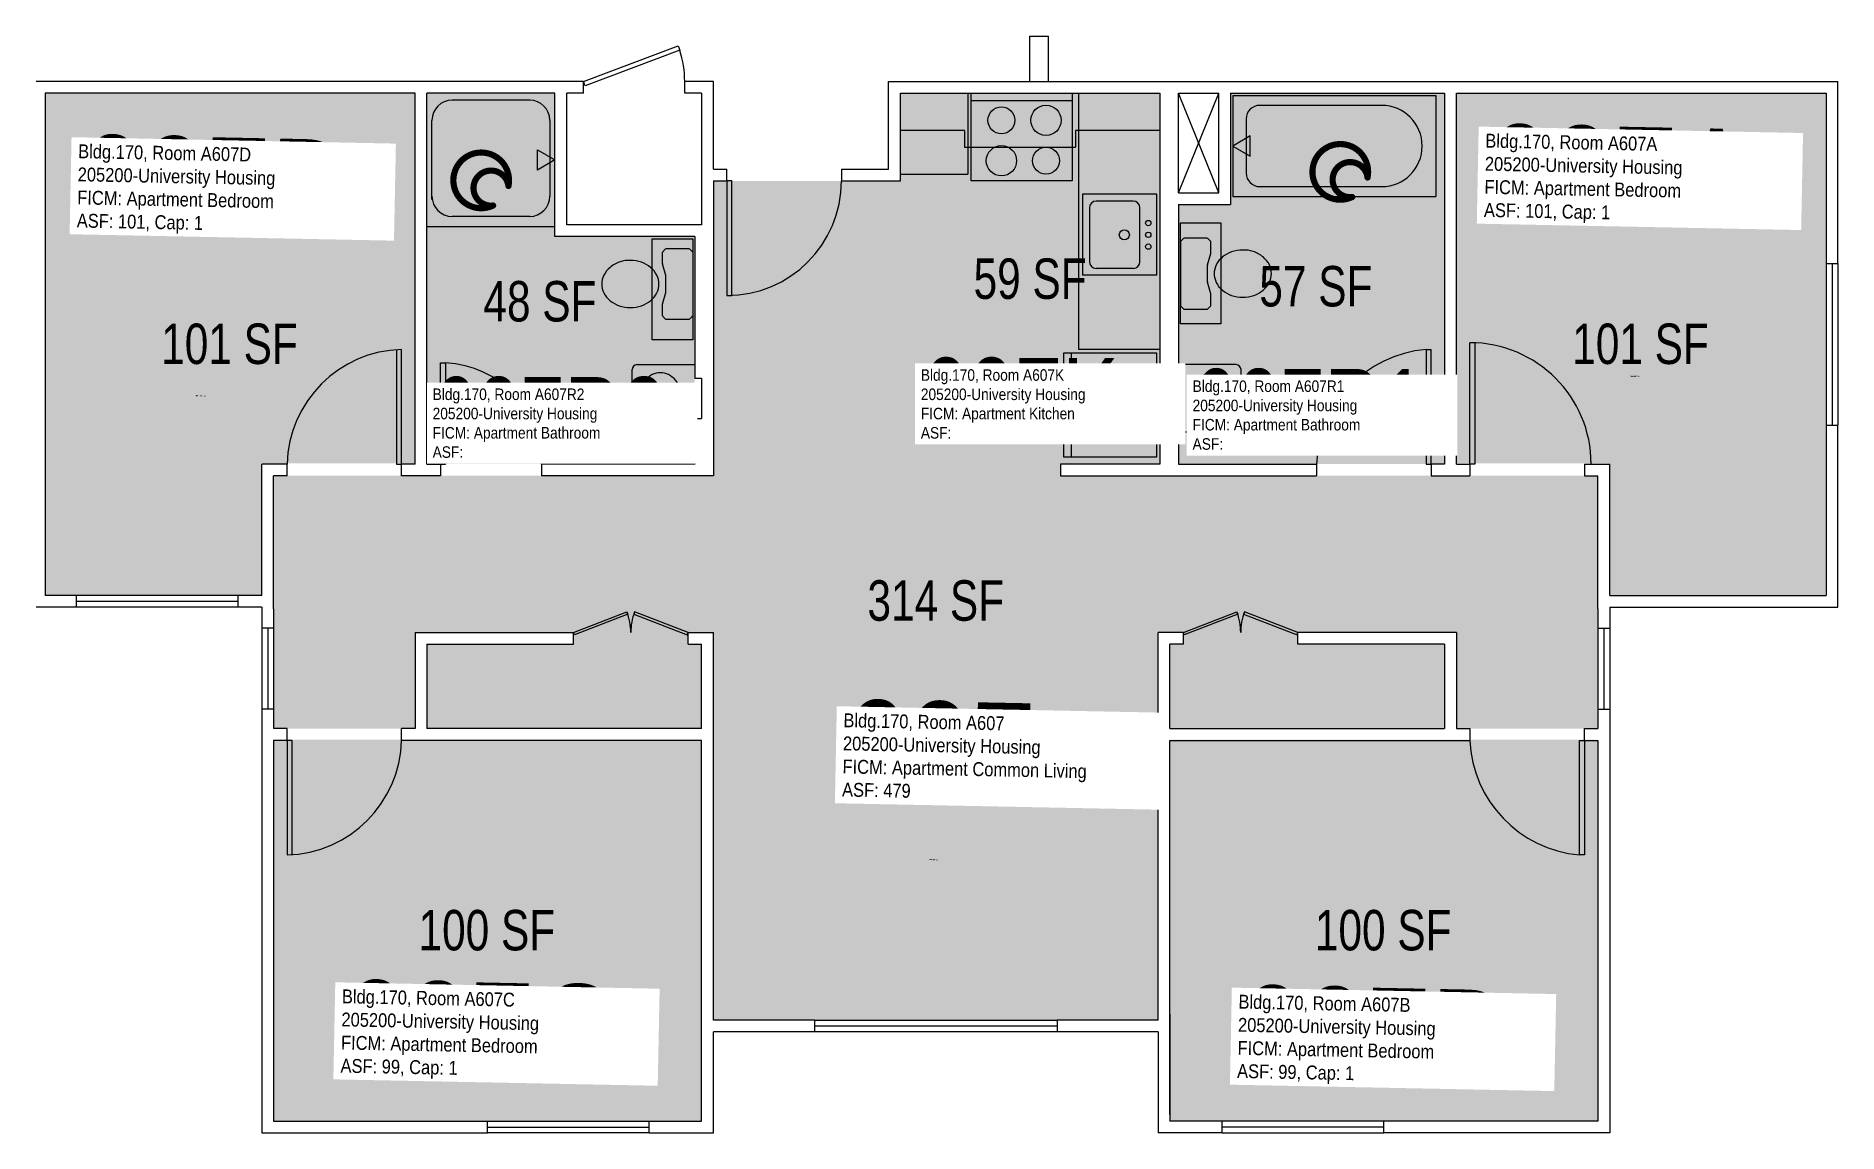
# Model space of a CAD drawing. Header units: inches. Extents: x -88 to 2437, y -52 to 1673.
# Drawn here: x 1902 to 2437, y -52 to 274 of the extents above; entities that cross this region are included whole.
import ezdxf
from ezdxf.enums import TextEntityAlignment as Align

# ---------------------------------------------------------------- set-up
doc = ezdxf.new("R2010")
doc.units = ezdxf.units.IN
doc.header["$LTSCALE"] = 10
doc.header["$MEASUREMENT"] = 0
doc.layers.get('0').update_dxf_attribs({"linetype": 'CONTINUOUS'})
for name, color, linetype in [('A-DOOR', 2, 'CONTINUOUS'), ('A-FLOR', 3, 'CONTINUOUS'), ('A-GLAZ', 1, 'CONTINUOUS'), ('A-IDEN-ICON', 4, 'CONTINUOUS'), ('A-IDEN-RNUM', 7, 'CONTINUOUS'), ('A-IDEN-SNUM', 4, 'CONTINUOUS'), ('A-IDEN-VNUM', 4, 'CONTINUOUS'), ('A-WALL', 5, 'CONTINUOUS'), ('AREA-TEXT', 3, 'CONTINUOUS'), ('Rooms-Category-Color', 7, 'CONTINUOUS'), ('Rooms-College-Color', 7, 'CONTINUOUS'), ('Rooms-Department-Color', 7, 'CONTINUOUS'), ('Rooms-Division-Color', 7, 'CONTINUOUS'), ('Rooms-Information', 7, 'CONTINUOUS')]:
    doc.layers.add(name, color=color, linetype=linetype)
doc.styles.add('CP_AREA', font='arial.ttf', dxfattribs={"height": 15})
doc.styles.add('CP_ROOMSNUMBER', font='arial.ttf', dxfattribs={"height": 1})
doc.styles.add('CP_ROOMVNUMBER', font='arial.ttf', dxfattribs={"width": 0.85, "height": 0.075})

msp = doc.modelspace()

# ---------------------------------------------------------------- texts
at = {"layer": 'A-IDEN-RNUM', "style": 'CP_ROOMSNUMBER'}
for s, p in [('0607-K0', (2198.41, 177.89)), ('0607-R2', (2053.25, 165.71)), ('0607-R1', (2278.13, 169.73))]:
    msp.add_text(s, height=0.36, dxfattribs=at).set_placement(p)
for s, rotation, p in [('0607-A0', 358.8673, (2375.36, 172.72)), ('0607-D0', 358.9, (1949.78, 166.94)), ('0607-00', 358.9, (2167.14, 29.33)), ('0607-C0', 358.8673, (2030.27, -22.05)), ('0607-B0', 358.9, (2294.27, -26.44))]:
    msp.add_text(s, height=0.36, rotation=rotation, dxfattribs=at).set_placement(p)
at = {"layer": 'A-IDEN-SNUM', "style": 'CP_ROOMSNUMBER'}
for s, p in [('1700A607K0', (2198.41, 177.89)), ('1700A607R2', (2053.25, 165.71)), ('1700A607R1', (2278.13, 169.73))]:
    msp.add_text(s, height=0.36, dxfattribs=at).set_placement(p)
for s, rotation, p in [('1700A607A0', 358.8673, (2375.36, 172.72)), ('1700A607D0', 358.9, (1949.78, 166.94)), ('1700A60700', 358.9, (2167.14, 29.33)), ('1700A607C0', 358.8673, (2030.27, -22.05)), ('1700A607B0', 358.9, (2294.27, -26.44))]:
    msp.add_text(s, height=0.36, rotation=rotation, dxfattribs=at).set_placement(p)
at = {"layer": 'A-IDEN-VNUM', "style": 'CP_ROOMVNUMBER', "width": 0.85}
for s, rotation, p in [('607A', 358.8713, (2332.03, 218.96)), ('607D', 358.8673, (1914.43, 215.82)), ('607', 358.8673, (2141.56, 48.15)), ('607C', 358.8673, (1992.7, -34.96)), ('607B', 358.8673, (2258.77, -36.54))]:
    msp.add_text(s, height=28.8, rotation=rotation, dxfattribs=at).set_placement(p)
at = {"layer": 'A-IDEN-VNUM', "style": 'CP_ROOMVNUMBER'}
for s, width, p in [('607K', 0.75, (2164.97, 154.36, 0)), ('607R2', 0.7, (2020.09, 148.65)), ('607R1', 0.7, (2245.62, 151.05))]:
    msp.add_text(s, height=24, dxfattribs=dict(at, width=width)).set_placement(p)
at = {"layer": 'AREA-TEXT', "style": 'CP_AREA', "width": 0.75}
for s, p in [('59 SF', (2197.39, 201.86)), ('57 SF', (2282.2, 199.62)), ('48 SF', (2051.93, 195.16)), ('101 SF', (1959.8, 182.54)), ('101 SF', (2378.55, 182.54)), ('314 SF', (2169.39, 106.36)), ('100 SF', (2036.18, 8.54)), ('100 SF', (2302.18, 8.54))]:
    msp.add_text(s, height=12, dxfattribs=at).set_placement(p, align=Align.MIDDLE_CENTER)

# ---------------------------------------------------------------- blocks, each defined once
blk = doc.blocks.new('CPBATH')
at = {"color": 0, "linetype": 'ByBlock', "const_width": 0.0127}
for points in [[(0.0571, 0.0168, 0.861492), (-0.0551, 0, 1)], [(0.0571, 0.0168, 0.729002), (-0.0084, -0.0042, 1)], [(-0.0551, 0, 0.726902), (0.0487, -0.0337, 1)], [(-0.0084, -0.0042, 0.609468), (0.0487, -0.0337, 1)]]:
    blk.add_lwpolyline(points, format="xyb", dxfattribs=at)
at = {"color": 0, "linetype": 'ByBlock', "const_width": 0.00637}
for points in [[(0.0544, 0.0152, 1), (0.0599, 0.0184, 1)], [(0.0459, -0.0353, 1), (0.0515, -0.0321, 1)]]:
    blk.add_lwpolyline(points, format="xyb", close=True, dxfattribs=at)

# ---------------------------------------------------------------- hatches: boundary and pattern name
at = {"layer": 'Rooms-Category-Color', "true_color": 0x728ef3}
for points in [[(1969.18, 108.04), (1904.93, 108.04), (1904.93, 257.04), (2014.68, 257.04), (2014.68, 147.04), (1969.18, 147.04)], [(2056.39, 256.86), (2056.39, 214.36), (2097.89, 214.36), (2097.89, 146.86), (2018.39, 146.86), (2018.39, 256.86)], [(2158.89, 256.86), (2235.89, 256.86), (2235.89, 146.86), (2158.89, 146.86)], [(2256.89, 256.86), (2320.39, 256.86), (2320.39, 146.86), (2241.39, 146.86), (2241.39, 223.86), (2256.89, 223.86)], [(2433.43, 108.04), (2369.18, 108.04), (2369.18, 147.04), (2323.68, 147.04), (2323.68, 257.04), (2433.43, 257.04)], [(1972.89, 68.36), (1972.89, 143.36), (2103.39, 143.36), (2103.39, 230.86), (2158.89, 230.86), (2158.89, 146.86), (2206.4, 146.86), (2206.4, 143.36), (2365.89, 143.36), (2365.89, 68.36), (2323.89, 68.36), (2323.89, 96.86), (2276.89, 96.86), (2276.89, 93.36), (2320.39, 93.36), (2320.39, 68.36), (2238.89, 68.36), (2238.89, 93.36), (2242.89, 93.36), (2242.89, 96.86), (2235.39, 96.86), (2235.39, -18.14), (2103.39, -18.14), (2103.39, 96.86), (2095.89, 96.86), (2095.89, 93.36), (2099.89, 93.36), (2099.89, 68.36), (2018.39, 68.36), (2018.39, 93.36), (2061.89, 93.36), (2061.89, 96.86), (2014.89, 96.86), (2014.89, 68.36)], [(2099.68, -47.96), (1972.68, -47.96), (1972.68, 65.04), (2099.68, 65.04)], [(2238.68, -47.96), (2238.68, 65.04), (2365.68, 65.04), (2365.68, -47.96)]]:
    msp.add_hatch(color=171, dxfattribs=at).paths.add_polyline_path(points)
at = {"layer": 'Rooms-College-Color', "true_color": 0xadadad}
for points in [[(1969.18, 108.04), (1904.93, 108.04), (1904.93, 257.04), (2014.68, 257.04), (2014.68, 147.04), (1969.18, 147.04)], [(2056.39, 256.86), (2056.39, 214.36), (2097.89, 214.36), (2097.89, 146.86), (2018.39, 146.86), (2018.39, 256.86)], [(2158.89, 256.86), (2235.89, 256.86), (2235.89, 146.86), (2158.89, 146.86)], [(2256.89, 256.86), (2320.39, 256.86), (2320.39, 146.86), (2241.39, 146.86), (2241.39, 223.86), (2256.89, 223.86)], [(2433.43, 108.04), (2369.18, 108.04), (2369.18, 147.04), (2323.68, 147.04), (2323.68, 257.04), (2433.43, 257.04)], [(1972.89, 68.36), (1972.89, 143.36), (2103.39, 143.36), (2103.39, 230.86), (2158.89, 230.86), (2158.89, 146.86), (2206.4, 146.86), (2206.4, 143.36), (2365.89, 143.36), (2365.89, 68.36), (2323.89, 68.36), (2323.89, 96.86), (2276.89, 96.86), (2276.89, 93.36), (2320.39, 93.36), (2320.39, 68.36), (2238.89, 68.36), (2238.89, 93.36), (2242.89, 93.36), (2242.89, 96.86), (2235.39, 96.86), (2235.39, -18.14), (2103.39, -18.14), (2103.39, 96.86), (2095.89, 96.86), (2095.89, 93.36), (2099.89, 93.36), (2099.89, 68.36), (2018.39, 68.36), (2018.39, 93.36), (2061.89, 93.36), (2061.89, 96.86), (2014.89, 96.86), (2014.89, 68.36)], [(2099.68, -47.96), (1972.68, -47.96), (1972.68, 65.04), (2099.68, 65.04)], [(2238.68, -47.96), (2238.68, 65.04), (2365.68, 65.04), (2365.68, -47.96)]]:
    msp.add_hatch(color=253, dxfattribs=at).paths.add_polyline_path(points)
at = {"layer": 'Rooms-Department-Color', "true_color": 0x604aed}
for points in [[(1969.18, 108.04), (1904.93, 108.04), (1904.93, 257.04), (2014.68, 257.04), (2014.68, 147.04), (1969.18, 147.04)], [(2056.39, 256.86), (2056.39, 214.36), (2097.89, 214.36), (2097.89, 146.86), (2018.39, 146.86), (2018.39, 256.86)], [(2158.89, 256.86), (2235.89, 256.86), (2235.89, 146.86), (2158.89, 146.86)], [(2256.89, 256.86), (2320.39, 256.86), (2320.39, 146.86), (2241.39, 146.86), (2241.39, 223.86), (2256.89, 223.86)], [(2433.43, 108.04), (2369.18, 108.04), (2369.18, 147.04), (2323.68, 147.04), (2323.68, 257.04), (2433.43, 257.04)], [(1972.89, 68.36), (1972.89, 143.36), (2103.39, 143.36), (2103.39, 230.86), (2158.89, 230.86), (2158.89, 146.86), (2206.4, 146.86), (2206.4, 143.36), (2365.89, 143.36), (2365.89, 68.36), (2323.89, 68.36), (2323.89, 96.86), (2276.89, 96.86), (2276.89, 93.36), (2320.39, 93.36), (2320.39, 68.36), (2238.89, 68.36), (2238.89, 93.36), (2242.89, 93.36), (2242.89, 96.86), (2235.39, 96.86), (2235.39, -18.14), (2103.39, -18.14), (2103.39, 96.86), (2095.89, 96.86), (2095.89, 93.36), (2099.89, 93.36), (2099.89, 68.36), (2018.39, 68.36), (2018.39, 93.36), (2061.89, 93.36), (2061.89, 96.86), (2014.89, 96.86), (2014.89, 68.36)], [(2099.68, -47.96), (1972.68, -47.96), (1972.68, 65.04), (2099.68, 65.04)], [(2238.68, -47.96), (2238.68, 65.04), (2365.68, 65.04), (2365.68, -47.96)]]:
    msp.add_hatch(color=173, dxfattribs=at).paths.add_polyline_path(points)
at = {"layer": 'Rooms-Division-Color', "true_color": 0x604aed}
for points in [[(1969.18, 108.04), (1904.93, 108.04), (1904.93, 257.04), (2014.68, 257.04), (2014.68, 147.04), (1969.18, 147.04)], [(2056.39, 256.86), (2056.39, 214.36), (2097.89, 214.36), (2097.89, 146.86), (2018.39, 146.86), (2018.39, 256.86)], [(2158.89, 256.86), (2235.89, 256.86), (2235.89, 146.86), (2158.89, 146.86)], [(2256.89, 256.86), (2320.39, 256.86), (2320.39, 146.86), (2241.39, 146.86), (2241.39, 223.86), (2256.89, 223.86)], [(2433.43, 108.04), (2369.18, 108.04), (2369.18, 147.04), (2323.68, 147.04), (2323.68, 257.04), (2433.43, 257.04)], [(1972.89, 68.36), (1972.89, 143.36), (2103.39, 143.36), (2103.39, 230.86), (2158.89, 230.86), (2158.89, 146.86), (2206.4, 146.86), (2206.4, 143.36), (2365.89, 143.36), (2365.89, 68.36), (2323.89, 68.36), (2323.89, 96.86), (2276.89, 96.86), (2276.89, 93.36), (2320.39, 93.36), (2320.39, 68.36), (2238.89, 68.36), (2238.89, 93.36), (2242.89, 93.36), (2242.89, 96.86), (2235.39, 96.86), (2235.39, -18.14), (2103.39, -18.14), (2103.39, 96.86), (2095.89, 96.86), (2095.89, 93.36), (2099.89, 93.36), (2099.89, 68.36), (2018.39, 68.36), (2018.39, 93.36), (2061.89, 93.36), (2061.89, 96.86), (2014.89, 96.86), (2014.89, 68.36)], [(2099.68, -47.96), (1972.68, -47.96), (1972.68, 65.04), (2099.68, 65.04)], [(2238.68, -47.96), (2238.68, 65.04), (2365.68, 65.04), (2365.68, -47.96)]]:
    msp.add_hatch(color=173, dxfattribs=at).paths.add_polyline_path(points)

# ---------------------------------------------------------------- linework, layer by layer
for p, q in [((2178.89, 256.86), (2178.89, 232.86)), ((2179.89, 230.86), (2179.89, 256.86)), ((2209.89, 256.86), (2209.89, 230.86)), ((2211.89, 180.86), (2211.89, 256.86)), ((2048.89, 254.83), (2025.89, 254.83)), ((2179.89, 254.78), (2209.89, 254.78)), ((2257.51, 256.23), (2257.51, 226.23)), ((2257.51, 256.23), (2317.76, 256.23)), ((2301.7, 253.28), (2265.55, 253.28)), ((2317.76, 256.23), (2317.76, 226.23)), ((2019.89, 225.33), (2019.89, 248.83)), ((2054.89, 248.83), (2054.89, 226.33)), ((2261.53, 249.27), (2261.53, 233.2)), ((2177.89, 245.79), (2158.89, 245.79)), ((2177.89, 245.79), (2177.89, 240.86)), ((2177.89, 240.86), (2210.82, 240.86)), ((2235.89, 245.79), (2210.82, 245.79)), ((2210.82, 245.79), (2210.82, 240.86)), ((2262.71, 244.23), (2257.51, 241.23)), ((2257.51, 241.23), (2262.71, 238.23)), ((2262.71, 238.23), (2262.71, 244.23)), ((2051.19, 234.08), (2051.19, 240.08)), ((2051.19, 240.08), (2056.39, 237.08)), ((2056.39, 237.08), (2051.19, 234.08)), ((2158.89, 232.86), (2178.89, 232.86)), ((2209.89, 230.86), (2179.89, 230.86)), ((2212.98, 226.9), (2212.98, 202.9)), ((2234.98, 226.9), (2212.98, 226.9)), ((2227.98, 224.9), (2216.98, 224.9)), ((2234.98, 202.9), (2234.98, 226.9)), ((2257.51, 226.23), (2317.76, 226.23)), ((2265.55, 229.18), (2301.7, 229.18)), ((2048.89, 220.33), (2025.89, 220.33)), ((2214.98, 222.9), (2214.98, 206.9)), ((2229.98, 206.9), (2229.98, 222.9)), ((2018.39, 217.36), (2056.39, 217.36)), ((2242.01, 218.45), (2254.01, 218.45)), ((2242.01, 188.45), (2242.01, 218.45)), ((2254.01, 218.45), (2254.01, 188.45)), ((2085.26, 213.73), (2097.26, 213.73)), ((2085.26, 183.73), (2085.26, 213.73)), ((2088.26, 209.77), (2089.14, 210.65)), ((2088.26, 206.33), (2088.26, 209.77)), ((2089.44, 210.77), (2096.09, 210.77)), ((2096.39, 210.65), (2097.26, 209.77)), ((2097.26, 213.73), (2097.26, 183.73)), ((2097.26, 209.77), (2097.26, 190.95)), ((2242.89, 213.74), (2242.01, 212.86)), ((2242.01, 212.86), (2242.01, 194.03)), ((2249.84, 213.86), (2243.19, 213.86)), ((2250.03, 205.92), (2251.01, 209.36)), ((2251.01, 212.86), (2250.14, 213.74)), ((2251.01, 209.36), (2251.01, 212.86)), ((2089.25, 202.83), (2088.28, 206.22)), ((2227.98, 204.9), (2216.98, 204.9)), ((2250.01, 200.92), (2250.01, 205.8)), ((2089.26, 197.83), (2089.26, 202.71)), ((2234.98, 202.9), (2212.98, 202.9)), ((2251.01, 197.36), (2250.03, 200.8)), ((2088.26, 190.95), (2088.26, 194.21)), ((2088.28, 194.33), (2089.25, 197.72)), ((2242.14, 193.74), (2243.01, 192.86)), ((2243.01, 192.86), (2250.01, 192.86)), ((2250.01, 192.86), (2250.89, 193.74)), ((2251.01, 194.03), (2251.01, 197.36)), ((2089.26, 189.77), (2088.39, 190.65)), ((2096.09, 189.77), (2089.26, 189.77)), ((2097.14, 190.65), (2096.39, 189.9)), ((2254.01, 188.45), (2242.01, 188.45)), ((2097.26, 183.73), (2085.26, 183.73)), ((2207.39, 148.86), (2207.39, 179.86)), ((2207.39, 179.86), (2234.89, 179.86)), ((2209.64, 148.86), (2209.64, 179.86)), ((2235.89, 180.86), (2211.89, 180.86)), ((2234.89, 179.86), (2234.89, 148.86)), ((2079.26, 157.86), (2079.26, 174.86)), ((2080.76, 176.36), (2097.89, 176.36)), ((2258.5, 176.36), (2241.38, 176.36)), ((2260, 157.86), (2260, 174.86)), ((2080.76, 156.36), (2097.89, 156.36)), ((2258.5, 156.36), (2241.38, 156.36)), ((2234.89, 148.86), (2207.39, 148.86))]:
    msp.add_line(p, q)
for centre, radius in [((2188.89, 248.85), 4), ((2202.11, 248.85), 4.5), ((2188.89, 236.86), 4.5), ((2202.11, 236.86), 4), ((2225.36, 214.86), 1.5), ((2232.48, 218.36), 0.791), ((2232.48, 214.86), 0.791), ((2232.48, 211.36), 0.791)]:
    msp.add_circle(centre, radius)
for centre, radius, start, end in [((2025.89, 248.83), 6, 90, 180), ((2048.89, 248.83), 6, 0, 90), ((2265.55, 249.27), 4.02, 90, 180), ((2301.7, 241.23), 12.05, 270, 90), ((2265.55, 233.2), 4.02, 180, 270), ((2025.89, 226.33), 6, 180, 270), ((2048.89, 226.33), 6, 270, 0), ((2216.98, 222.9), 2, 90, 180), ((2227.98, 222.9), 2, 0, 90), ((2089.44, 210.35), 0.418, 90, 135), ((2096.09, 210.35), 0.418, 45, 90), ((2243.19, 213.44), 0.418, 90, 135), ((2249.84, 213.44), 0.418, 45, 90), ((2259.96, 201.68), 8.59, 108.8354, 129.4725), ((2260.51, 200.07), 10.29, 90, 108.8354), ((2261.03, 202.5), 7.87, 71.1646, 93.7754), ((2260.53, 201.03), 9.43, 50.5275, 71.1646), ((2077.37, 199.62), 7.26, 129.4725, 153.2988), ((2078.75, 197.94), 9.43, 108.8354, 129.4725), ((2078.25, 199.42), 7.87, 86.2246, 108.8354), ((2078.76, 196.98), 10.29, 71.1646, 90), ((2079.31, 198.59), 8.59, 50.5275, 71.1646), ((2080.16, 199.62), 7.26, 26.7012, 50.5275), ((2088.68, 206.33), 0.418, 180, 195.9454), ((2216.98, 206.9), 2, 180, 270), ((2227.98, 206.9), 2, 270, 0), ((2250.43, 205.8), 0.418, 164.0546, 180), ((2257.82, 203.36), 5.8, 153.2988, 180), ((2257.82, 203.36), 5.8, 180, 206.7012), ((2259.12, 202.7), 7.26, 129.4725, 153.2988), ((2261.91, 202.7), 7.26, 26.7012, 50.5275), ((2263.21, 203.36), 5.8, 0, 26.7012), ((2263.21, 203.36), 5.8, 333.2988, 0), ((2076.07, 200.27), 5.8, 153.2988, 180), ((2076.07, 200.27), 5.8, 180, 206.7012), ((2081.46, 200.27), 5.8, 0, 26.7012), ((2081.46, 200.27), 5.8, 333.2988, 0), ((2088.85, 202.71), 0.418, 0, 15.9454), ((2250.43, 200.92), 0.418, 180, 195.9454), ((2259.12, 204.01), 7.26, 206.7012, 230.5275), ((2259.96, 205.04), 8.59, 230.5275, 251.1646), ((2261.06, 205.04), 8.59, 288.8354, 309.4725), ((2261.91, 204.01), 7.26, 309.4725, 333.2988), ((2077.37, 200.93), 7.26, 206.7012, 230.5275), ((2078.21, 201.95), 8.59, 230.5275, 251.1646), ((2078.76, 203.57), 10.29, 251.1646, 270), ((2078.76, 203.57), 10.29, 270, 288.8354), ((2079.31, 201.95), 8.59, 288.8354, 309.4725), ((2080.16, 200.93), 7.26, 309.4725, 333.2988), ((2088.85, 197.83), 0.418, 344.0546, 0), ((2242.43, 194.03), 0.418, 180, 225), ((2250.6, 194.03), 0.418, 315, 0), ((2260.51, 206.65), 10.29, 251.1646, 270), ((2260.51, 206.65), 10.29, 270, 288.8354), ((2088.68, 190.95), 0.418, 180, 225), ((2096.09, 190.19), 0.418, 270, 315), ((2096.85, 190.95), 0.418, 315, 0), ((2080.76, 174.86), 1.5, 90, 180), ((2088.99, 166.8), 7.65, 139.8991, 160.7706), ((2088.18, 167.49), 6.59, 116.1916, 139.8991), ((2087.66, 168.54), 5.42, 90, 116.1916), ((2087.66, 168.54), 5.42, 63.8084, 90), ((2087.15, 167.49), 6.59, 40.1009, 63.8084), ((2086.34, 166.8), 7.65, 19.2294, 40.1009), ((2252.93, 166.8), 7.65, 139.8991, 160.7706), ((2252.12, 167.49), 6.59, 116.1916, 139.8991), ((2251.6, 168.54), 5.42, 90, 116.1916), ((2251.6, 168.54), 5.42, 63.8084, 90), ((2251.08, 167.49), 6.59, 40.1009, 63.8084), ((2250.27, 166.8), 7.65, 19.2294, 40.1009), ((2258.5, 174.86), 1.5, 0, 90), ((2090.27, 166.36), 9, 160.7706, 180), ((2090.27, 166.36), 9, 180, 199.2294), ((2085.06, 166.36), 9, 0, 19.2294), ((2085.06, 166.36), 9, 340.7706, 0), ((2254.2, 166.36), 9, 160.7706, 180), ((2254.2, 166.36), 9, 180, 199.2294), ((2249, 166.36), 9, 0, 19.2294), ((2249, 166.36), 9, 340.7706, 0), ((2088.99, 165.92), 7.65, 199.2294, 220.1009), ((2088.18, 165.23), 6.59, 220.1009, 243.8084), ((2087.15, 165.23), 6.59, 296.1916, 319.8991), ((2086.34, 165.92), 7.65, 319.8991, 340.7706), ((2252.93, 165.92), 7.65, 199.2294, 220.1009), ((2252.12, 165.23), 6.59, 220.1009, 243.8084), ((2251.08, 165.23), 6.59, 296.1916, 319.8991), ((2250.27, 165.92), 7.65, 319.8991, 340.7706), ((2080.76, 157.86), 1.5, 180, 270), ((2087.66, 164.18), 5.42, 243.8084, 270), ((2087.66, 164.18), 5.42, 270, 296.1916), ((2251.6, 164.18), 5.42, 243.8084, 270), ((2251.6, 164.18), 5.42, 270, 296.1916), ((2258.5, 157.86), 1.5, 270, 0)]:
    msp.add_arc(centre, radius, start, end)
at = {"layer": 'A-DOOR'}
for p, q in [((2064.89, 260.36), (2092.96, 270.95)), ((2093.46, 269.63), (2065.39, 259.04)), ((2092.96, 270.95), (2093.46, 269.63)), ((2065.39, 259.04), (2064.89, 260.36)), ((2108.89, 230.86), (2107.39, 230.86)), ((2107.39, 230.86), (2107.39, 196.86)), ((2108.89, 196.86), (2108.89, 230.86)), ((2107.39, 196.86), (2108.89, 196.86)), ((2327.89, 146.86), (2327.89, 182.86)), ((2329.39, 182.86), (2329.39, 146.86)), ((2009.39, 180.86), (2009.39, 146.86)), ((2010.89, 146.86), (2010.89, 180.86)), ((2022.39, 146.86), (2022.39, 176.86)), ((2022.39, 176.86), (2023.89, 176.86)), ((2023.89, 176.86), (2023.89, 146.86)), ((2314.89, 180.86), (2314.89, 146.86)), ((2314.89, 180.86), (2316.39, 180.86)), ((2316.39, 146.86), (2316.39, 180.86)), ((2009.39, 146.86), (2010.89, 146.86)), ((2022.39, 146.86), (2023.89, 146.86)), ((2314.89, 146.86), (2316.39, 146.86)), ((2329.39, 146.86), (2327.89, 146.86)), ((2061.89, 96.86), (2077.76, 102.95)), ((2078.02, 102.28), (2062.14, 96.2)), ((2077.76, 102.95), (2078.02, 102.28)), ((2080.02, 102.95), (2079.76, 102.28)), ((2079.76, 102.28), (2095.64, 96.2)), ((2095.89, 96.86), (2080.02, 102.95)), ((2242.89, 96.86), (2258.76, 102.95)), ((2259.02, 102.28), (2243.14, 96.2)), ((2258.76, 102.95), (2259.02, 102.28)), ((2261.02, 102.95), (2260.76, 102.28)), ((2260.76, 102.28), (2276.64, 96.2)), ((2276.89, 96.86), (2261.02, 102.95)), ((2062.14, 96.2), (2061.89, 96.86)), ((2095.64, 96.2), (2095.89, 96.86)), ((2243.14, 96.2), (2242.89, 96.86)), ((2276.64, 96.2), (2276.89, 96.86)), ((1976.89, 64.86), (1976.89, 30.86)), ((1978.39, 64.86), (1976.89, 64.86)), ((1978.39, 30.86), (1978.39, 64.86)), ((2360.39, 64.86), (2361.89, 64.86)), ((2360.39, 30.86), (2360.39, 64.86)), ((2361.89, 64.86), (2361.89, 30.86)), ((2361.89, 30.86), (2360.39, 30.86))]:
    msp.add_line(p, q, dxfattribs=at)
for centre, radius, start, end in [((2067.69, 260.73), 27.2, 359.2241, 19.0522), ((2107.39, 230.86), 34, 270, 0), ((2327.89, 146.86), 36, 0, 90), ((2011.85, 145.9), 34.97, 91.5758, 178.4242), ((2022.62, 147.11), 29.77, 359.5103, 87.5521), ((2317.99, 145.36), 35.64, 94.9983, 177.5861), ((2061.89, 96.86), 17, 0, 20.9775), ((2095.89, 96.86), 17, 159.0225, 180), ((2242.89, 96.86), 17, 0, 20.9775), ((2276.89, 96.86), 17, 159.0225, 180), ((1975.93, 65.82), 34.97, 271.5758, 358.4242), ((2363.53, 66.39), 35.67, 182.4645, 264.9512)]:
    msp.add_arc(centre, radius, start, end, dxfattribs=at)
at = {"layer": 'A-FLOR'}
for p, q in [((2253.39, 227.36), (2241.39, 256.86)), ((2241.39, 227.36), (2253.39, 256.86))]:
    msp.add_line(p, q, dxfattribs=at)
at = {"layer": 'A-GLAZ'}
for p, q in [((2433.64, 206.36), (2433.64, 158.36)), ((2435.39, 206.36), (2435.39, 158.36)), ((2437.14, 206.36), (2437.14, 158.36)), ((1962.39, 107.86), (1914.39, 107.86)), ((1962.39, 106.11), (1914.39, 106.11)), ((1962.39, 104.36), (1914.39, 104.36)), ((1969.39, 98.11), (1969.39, 74.11)), ((1971.14, 98.11), (1971.14, 74.11)), ((1972.89, 98.11), (1972.89, 74.11)), ((2365.89, 98.11), (2365.89, 74.11)), ((2367.64, 98.11), (2367.64, 74.11)), ((2369.39, 98.11), (2369.39, 74.11)), ((2133.39, -18.14), (2205.39, -18.14)), ((2133.39, -19.89), (2205.39, -19.89)), ((2205.39, -21.64), (2133.39, -21.64)), ((2036.39, -48.14), (2084.39, -48.14)), ((2036.39, -49.89), (2084.39, -49.89)), ((2084.39, -51.64), (2036.39, -51.64)), ((2302.39, -48.14), (2254.39, -48.14)), ((2302.39, -49.89), (2254.39, -49.89)), ((2254.39, -51.64), (2302.39, -51.64))]:
    msp.add_line(p, q, dxfattribs=at)
at = {"layer": 'A-WALL'}
for p, q in [((2197.31, 273.86), (2202.81, 273.86)), ((2197.31, 260.36), (2197.31, 273.86)), ((2202.81, 260.36), (2202.81, 273.86)), ((2064.89, 260.36), (1902.39, 260.36)), ((1905.14, 256.86), (1905.14, 107.86)), ((2014.89, 256.86), (1905.14, 256.86)), ((2014.89, 146.86), (2014.89, 256.86)), ((2018.39, 146.86), (2018.39, 256.86)), ((2056.39, 256.86), (2018.39, 256.86)), ((2056.39, 214.36), (2056.39, 256.86)), ((2059.89, 217.86), (2059.89, 256.86)), ((2064.89, 256.86), (2059.89, 256.86)), ((2064.89, 256.86), (2064.89, 260.36)), ((2103.39, 260.36), (2094.89, 260.36)), ((2094.89, 256.86), (2094.89, 260.36)), ((2099.89, 256.86), (2094.89, 256.86)), ((2099.89, 256.86), (2099.89, 217.86)), ((2103.39, 234.36), (2103.39, 260.36)), ((2155.39, 260.36), (2437.14, 260.36)), ((2155.39, 234.36), (2155.39, 260.36)), ((2158.89, 230.86), (2158.89, 256.86)), ((2158.89, 256.86), (2235.89, 256.86)), ((2235.89, 256.86), (2235.89, 146.86)), ((2241.39, 227.36), (2241.39, 256.86)), ((2241.39, 256.86), (2253.39, 256.86)), ((2253.39, 227.36), (2253.39, 256.86)), ((2256.89, 256.86), (2256.89, 223.86)), ((2256.89, 256.86), (2320.39, 256.86)), ((2320.39, 256.86), (2320.39, 146.86)), ((2323.89, 146.86), (2323.89, 256.86)), ((2323.89, 256.86), (2433.64, 256.86)), ((2433.64, 256.86), (2433.64, 206.36)), ((2437.14, 206.36), (2437.14, 260.36)), ((2103.39, 234.36), (2107.39, 234.36)), ((2103.39, 230.86), (2107.39, 230.86)), ((2103.39, 230.86), (2103.39, 143.36)), ((2107.39, 230.86), (2107.39, 234.36)), ((2141.39, 234.36), (2141.39, 230.86)), ((2141.39, 234.36), (2155.39, 234.36)), ((2141.39, 230.86), (2158.89, 230.86)), ((2241.39, 227.36), (2253.39, 227.36)), ((2241.39, 223.86), (2241.39, 172.36)), ((2241.39, 223.86), (2256.89, 223.86)), ((2097.89, 214.36), (2056.39, 214.36)), ((2099.89, 217.86), (2059.89, 217.86)), ((2097.89, 214.36), (2097.89, 172.36)), ((2433.64, 206.36), (2437.14, 206.36)), ((2097.89, 172.36), (2099.89, 172.36)), ((2099.89, 172.36), (2099.89, 160.36)), ((2239.38, 172.36), (2239.38, 160.36)), ((2241.39, 172.36), (2239.38, 172.36)), ((2097.89, 160.36), (2099.89, 160.36)), ((2097.89, 160.36), (2097.89, 146.86)), ((2241.39, 160.36), (2239.38, 160.36)), ((2241.39, 160.36), (2241.39, 146.86)), ((2433.64, 158.36), (2437.14, 158.36)), ((2433.64, 158.36), (2433.64, 107.86)), ((2437.14, 104.36), (2437.14, 158.36)), ((1969.39, 107.86), (1969.39, 146.86)), ((1976.89, 146.86), (1969.39, 146.86)), ((1976.89, 143.36), (1976.89, 146.86)), ((2014.89, 146.86), (2010.89, 146.86)), ((2010.89, 143.36), (2010.89, 146.86)), ((2018.39, 146.86), (2022.39, 146.86)), ((2022.39, 146.86), (2022.39, 143.36)), ((2022.39, 146.86), (2022.39, 143.36)), ((2097.89, 146.86), (2052.39, 146.86)), ((2052.39, 146.86), (2052.39, 143.36)), ((2235.89, 146.86), (2206.4, 146.86)), ((2206.4, 146.86), (2206.4, 143.36)), ((2241.39, 146.86), (2282.39, 146.86)), ((2259.01, 146.86), (2278.39, 146.86)), ((2282.39, 146.86), (2282.39, 143.36)), ((2320.39, 146.86), (2316.39, 146.86)), ((2316.39, 146.86), (2316.39, 143.36)), ((2323.89, 146.86), (2327.89, 146.86)), ((2327.89, 146.86), (2327.89, 143.36)), ((2327.89, 146.86), (2327.89, 143.36)), ((2361.89, 146.86), (2369.39, 146.86)), ((2361.89, 146.86), (2361.89, 143.36)), ((2369.39, 107.86), (2369.39, 146.86)), ((1972.89, 103.86), (1972.89, 143.36)), ((1976.89, 143.36), (1972.89, 143.36)), ((2022.39, 143.36), (2010.89, 143.36)), ((2103.39, 143.36), (2052.39, 143.36)), ((2206.4, 143.36), (2235.89, 143.36)), ((2235.89, 143.36), (2282.39, 143.36)), ((2316.39, 143.36), (2327.89, 143.36)), ((2361.89, 143.36), (2365.89, 143.36)), ((2365.89, 103.86), (2365.89, 143.36)), ((1914.39, 107.86), (1905.14, 107.86)), ((1914.39, 104.36), (1914.39, 107.86)), ((1962.39, 104.36), (1962.39, 107.86)), ((1969.39, 107.86), (1962.39, 107.86)), ((2369.39, 107.86), (2433.64, 107.86)), ((1914.39, 104.36), (1902.39, 104.36)), ((1969.39, 104.36), (1962.39, 104.36)), ((1969.39, 104.36), (1969.39, 98.11)), ((1972.89, 103.86), (1972.89, 98.11)), ((2365.89, 103.86), (2365.89, 98.11)), ((2369.39, 104.36), (2437.14, 104.36)), ((2369.39, 104.36), (2369.39, 98.11)), ((1972.89, 98.11), (1969.39, 98.11)), ((2014.89, 96.86), (2014.89, 68.36)), ((2014.89, 96.86), (2061.89, 96.86)), ((2061.89, 93.36), (2061.89, 96.86)), ((2095.89, 96.86), (2103.39, 96.86)), ((2095.89, 93.36), (2095.89, 96.86)), ((2103.39, -18.14), (2103.39, 96.86)), ((2235.39, -18.14), (2235.39, 96.86)), ((2242.89, 96.86), (2235.39, 96.86)), ((2242.89, 93.36), (2242.89, 96.86)), ((2323.89, 96.86), (2276.89, 96.86)), ((2276.89, 93.36), (2276.89, 96.86)), ((2323.89, 96.86), (2323.89, 68.36)), ((2365.89, 98.11), (2369.39, 98.11)), ((2018.39, 93.36), (2018.39, 68.36)), ((2018.39, 93.36), (2061.89, 93.36)), ((2095.89, 93.36), (2099.89, 93.36)), ((2099.89, 68.36), (2099.89, 93.36)), ((2238.89, 68.36), (2238.89, 93.36)), ((2242.89, 93.36), (2238.89, 93.36)), ((2320.39, 93.36), (2276.89, 93.36)), ((2320.39, 93.36), (2320.39, 68.36)), ((1972.89, 74.11), (1969.39, 74.11)), ((1969.39, 74.11), (1969.39, -51.64)), ((1972.89, 74.11), (1972.89, 68.36)), ((2365.89, 74.11), (2369.39, 74.11)), ((2365.89, 74.11), (2365.89, 68.36)), ((2369.39, 74.11), (2369.39, -51.64)), ((1976.89, 68.36), (1972.89, 68.36)), ((1976.89, 64.86), (1972.89, 64.86)), ((1972.89, 64.86), (1972.89, -48.14)), ((1976.89, 64.86), (1976.89, 68.36)), ((2014.89, 68.36), (2010.89, 68.36)), ((2010.89, 64.86), (2010.89, 68.36)), ((2099.89, 64.86), (2010.89, 64.86)), ((2099.89, 68.36), (2018.39, 68.36)), ((2099.89, -16.39), (2099.89, 64.86)), ((2238.89, 68.36), (2320.39, 68.36)), ((2238.89, -16.39), (2238.89, 64.86)), ((2238.89, 64.86), (2327.89, 64.86)), ((2323.89, 68.36), (2327.89, 68.36)), ((2327.89, 68.36), (2327.89, 64.86)), ((2361.89, 64.86), (2361.89, 68.36)), ((2361.89, 68.36), (2365.89, 68.36)), ((2361.89, 64.86), (2365.89, 64.86)), ((2365.89, 64.86), (2365.89, -48.14)), ((2099.89, -48.14), (2099.89, -16.39)), ((2133.39, -18.14), (2103.39, -18.14)), ((2133.39, -18.14), (2133.39, -21.64)), ((2205.39, -18.14), (2205.39, -21.64)), ((2235.39, -18.14), (2205.39, -18.14)), ((2238.89, -46.14), (2238.89, -16.39)), ((2238.89, -16.39), (2238.89, -48.14)), ((2103.39, -51.64), (2103.39, -21.64)), ((2133.39, -21.64), (2103.39, -21.64)), ((2235.39, -21.64), (2205.39, -21.64)), ((2235.39, -21.64), (2235.39, -51.64)), ((1969.39, -51.64), (2036.39, -51.64)), ((1972.89, -48.14), (2036.39, -48.14)), ((2036.39, -51.64), (2036.39, -48.14)), ((2084.39, -51.64), (2084.39, -48.14)), ((2084.39, -48.14), (2099.89, -48.14)), ((2084.39, -51.64), (2103.39, -51.64)), ((2254.39, -51.64), (2235.39, -51.64)), ((2254.39, -48.14), (2238.89, -48.14)), ((2254.39, -51.64), (2254.39, -48.14)), ((2302.39, -51.64), (2302.39, -48.14)), ((2365.89, -48.14), (2302.39, -48.14)), ((2369.39, -51.64), (2302.39, -51.64))]:
    msp.add_line(p, q, dxfattribs=at)

# ---------------------------------------------------------------- block references
at = {"layer": 'A-IDEN-ICON', "xscale": 144.0000000024036, "yscale": 144.0000000024036, "zscale": 144.0000000024036, "rotation": 331.2590816509103}
for p in [(2289.16, 233.71), (2034.21, 231.19)]:
    msp.add_blockref('CPBATH', p, dxfattribs=at)

msp.set_redraw_order([(e.dxf.handle, doc.entitydb.next_handle()) for e in msp.query("TEXT MTEXT ATTDEF DIMENSION ARC_DIMENSION")])  # texts and dimensions are drawn at this point

# ---------------------------------------------------------------- next in the draw order: texts
at = {"layer": 'Rooms-Information', "char_height": 4.1143, "width": 92.16, "attachment_point": 7, "style": 'CP_ROOMVNUMBER', "bg_fill": 3, "box_fill_scale": 1.5, "bg_fill_color": 256, "bg_fill_true_color": 13158600, "bg_fill_transparency": 0}
for s, insert, rotation in [('Bldg.170, Room A607A^M^J205200-University Housing^M^JFICM: Apartment Bedroom^M^JASF: 101, Cap: 1', (2332.03, 218.96), 358.8713), ('Bldg.170, Room A607D^M^J205200-University Housing^M^JFICM: Apartment Bedroom^M^JASF: 101, Cap: 1', (1914.43, 215.82), 358.8673), ('Bldg.170, Room A607^M^J205200-University Housing^M^JFICM: Apartment Common Living^M^JASF: 479', (2141.56, 48.15), 358.8673), ('Bldg.170, Room A607C^M^J205200-University Housing^M^JFICM: Apartment Bedroom^M^JASF: 99, Cap: 1', (1992.7, -34.96), 358.8673), ('Bldg.170, Room A607B^M^J205200-University Housing^M^JFICM: Apartment Bedroom^M^JASF: 99, Cap: 1', (2258.77, -36.54), 358.8673)]:
    msp.add_mtext(s, dxfattribs=dict(at, insert=insert, rotation=rotation))
at = {"layer": 'Rooms-Information', "char_height": 3.4286, "width": 76.8, "attachment_point": 7, "style": 'CP_ROOMVNUMBER', "bg_fill": 3, "box_fill_scale": 1.5, "bg_fill_color": 256, "bg_fill_true_color": 13158600, "bg_fill_transparency": 0}
for s, insert in [('Bldg.170, Room A607K^M^J205200-University Housing^M^JFICM: Apartment Kitchen^M^JASF: ', (2164.97, 154.36, 0)), ('Bldg.170, Room A607R2^M^J205200-University Housing^M^JFICM: Apartment Bathroom^M^JASF: ', (2020.09, 148.65))]:
    msp.add_mtext(s, dxfattribs=dict(at, insert=insert))

# ---------------------------------------------------------------- next in the draw order: texts
at = {"layer": 'Rooms-Information', "insert": (2245.62, 151.05), "char_height": 3.4286, "width": 76.8, "attachment_point": 7, "style": 'CP_ROOMVNUMBER', "bg_fill": 3, "box_fill_scale": 1.5, "bg_fill_color": 256, "bg_fill_true_color": 13158600, "bg_fill_transparency": 0}
msp.add_mtext('Bldg.170, Room A607R1^M^J205200-University Housing^M^JFICM: Apartment Bathroom^M^JASF: ', dxfattribs=at)

doc.saveas('drawing.dxf')
